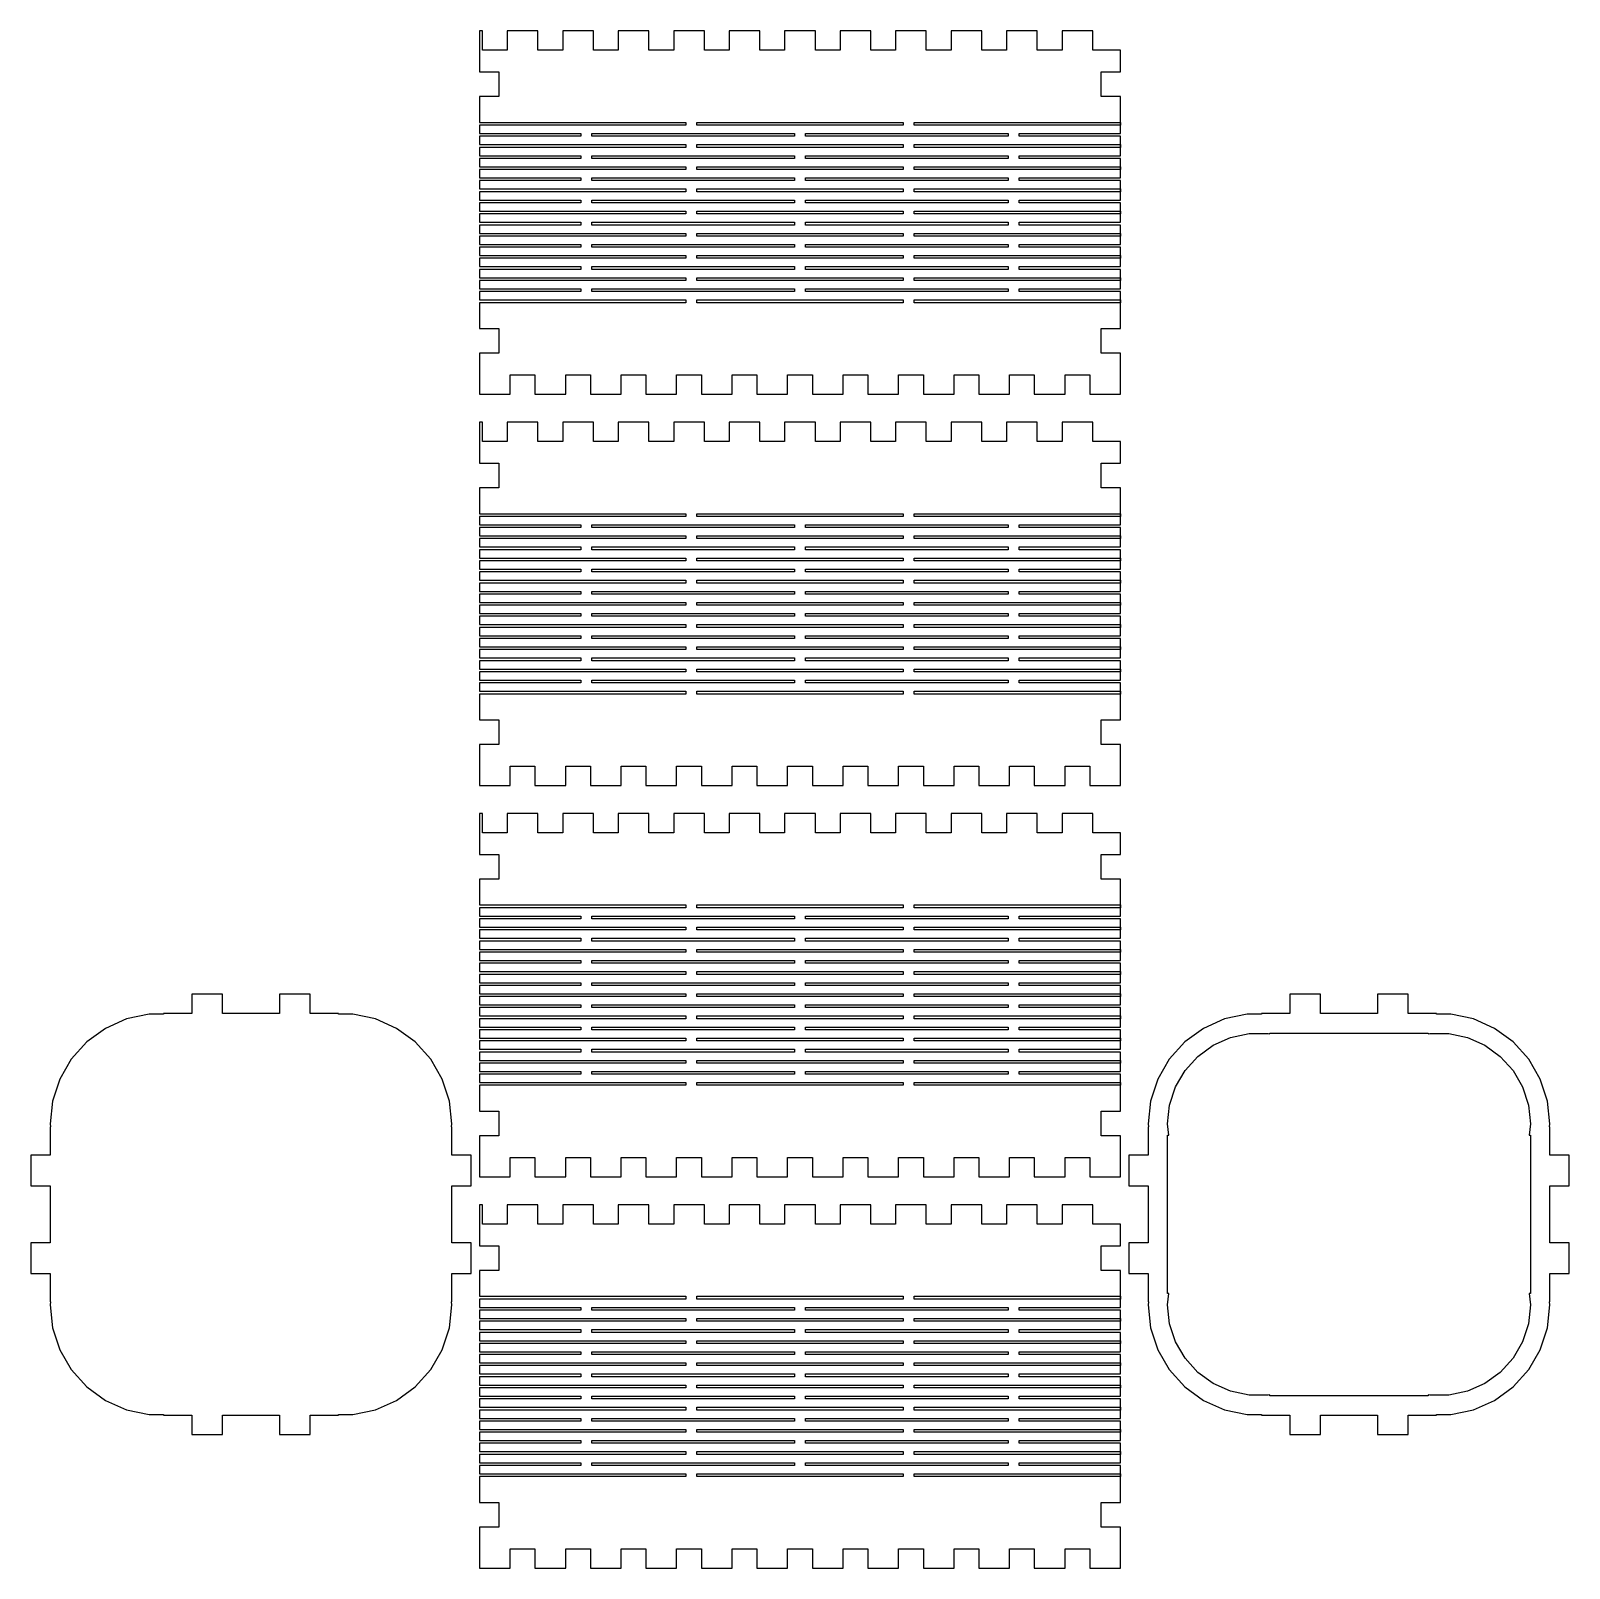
# Model space of a CAD drawing. Header units: metres. Extents: x -139 to 139, y -33 to 244.
import ezdxf

# ---------------------------------------------------------------- set-up
doc = ezdxf.new("R2010")
doc.units = ezdxf.units.M

msp = doc.modelspace()

# ---------------------------------------------------------------- linework, layer by layer
for p, q in [((-57.235, 244.355), (-57.765, 244.355)), ((-57.765, 244.355), (-57.765, 236.957)), ((-57.235, 240.855), (-57.235, 244.355)), ((-47.235, 244.355), (-52.765, 244.355)), ((-52.765, 244.355), (-52.765, 240.855)), ((-47.235, 240.855), (-47.235, 244.355)), ((-37.235, 244.355), (-42.765, 244.355)), ((-42.765, 244.355), (-42.765, 240.855)), ((-37.235, 240.855), (-37.235, 244.355)), ((-27.235, 244.355), (-32.765, 244.355)), ((-32.765, 244.355), (-32.765, 240.855)), ((-27.235, 240.855), (-27.235, 244.355)), ((-17.235, 244.355), (-22.765, 244.355)), ((-22.765, 244.355), (-22.765, 240.855)), ((-17.235, 240.855), (-17.235, 244.355)), ((-7.235, 244.355), (-12.765, 244.355)), ((-12.765, 244.355), (-12.765, 240.855)), ((-7.235, 240.855), (-7.235, 244.355)), ((2.76498, 244.355), (-2.76501, 244.355)), ((-2.76501, 244.355), (-2.76501, 240.855)), ((2.76498, 240.855), (2.76498, 244.355)), ((12.765, 244.355), (7.23497, 244.355)), ((7.23497, 244.355), (7.23497, 240.855)), ((12.765, 240.855), (12.765, 244.355)), ((22.765, 244.355), (17.235, 244.355)), ((17.235, 244.355), (17.235, 240.855)), ((22.765, 240.855), (22.765, 244.355)), ((32.765, 244.355), (27.235, 244.355)), ((27.235, 244.355), (27.235, 240.855)), ((32.765, 240.855), (32.765, 244.355)), ((42.765, 244.355), (37.235, 244.355)), ((37.235, 244.355), (37.235, 240.855)), ((42.765, 240.855), (42.765, 244.355)), ((52.765, 244.355), (47.235, 244.355)), ((47.235, 244.355), (47.235, 240.855)), ((52.765, 240.855), (52.765, 244.355)), ((-52.765, 240.855), (-57.235, 240.855)), ((-42.765, 240.855), (-47.235, 240.855)), ((-32.765, 240.855), (-37.235, 240.855)), ((-22.765, 240.855), (-27.235, 240.855)), ((-12.765, 240.855), (-17.235, 240.855)), ((-2.76501, 240.855), (-7.235, 240.855)), ((7.23497, 240.855), (2.76498, 240.855)), ((17.235, 240.855), (12.765, 240.855)), ((27.235, 240.855), (22.765, 240.855)), ((37.235, 240.855), (32.765, 240.855)), ((47.235, 240.855), (42.765, 240.855)), ((57.765, 240.855), (52.765, 240.855)), ((57.765, 236.957), (57.765, 240.855)), ((-57.765, 236.957), (-54.265, 236.957)), ((-54.265, 236.957), (-54.265, 232.487)), ((54.265, 232.488), (54.265, 236.957)), ((54.265, 236.957), (57.765, 236.957)), ((-54.265, 232.487), (-57.765, 232.487)), ((-57.765, 232.487), (-57.765, 227.84)), ((57.765, 232.488), (54.265, 232.488)), ((57.765, 225.84), (57.765, 232.488)), ((-57.765, 227.84), (-20.5883, 227.84)), ((-20.5883, 227.84), (-20.5883, 227.34)), ((-18.5883, 227.34), (-18.5883, 227.84)), ((-18.5883, 227.84), (18.5883, 227.84)), ((18.5883, 227.84), (18.5883, 227.34)), ((20.5883, 227.34), (20.5883, 227.84)), ((20.5883, 227.84), (57.765, 227.84)), ((57.765, 227.84), (57.765, 227.34)), ((-20.5883, 227.34), (-57.765, 227.34)), ((-57.765, 227.34), (-57.765, 225.84)), ((-57.765, 225.84), (-39.51, 225.84)), ((-39.51, 225.34), (-57.765, 225.34)), ((-57.765, 225.34), (-57.765, 223.84)), ((-39.51, 225.84), (-39.51, 225.34)), ((-37.51, 225.34), (-37.51, 225.84)), ((-37.51, 225.84), (-1.00002, 225.84)), ((-1.00002, 225.34), (-37.51, 225.34)), ((18.5883, 227.34), (-18.5883, 227.34)), ((-1.00002, 225.84), (-1.00002, 225.34)), ((0.999969, 225.34), (0.999969, 225.84)), ((0.999969, 225.84), (37.51, 225.84)), ((37.51, 225.34), (0.999969, 225.34)), ((57.765, 227.34), (20.5883, 227.34)), ((37.51, 225.84), (37.51, 225.34)), ((39.51, 225.34), (39.51, 225.84)), ((39.51, 225.84), (57.765, 225.84)), ((57.765, 225.34), (39.51, 225.34)), ((57.765, 221.84), (57.765, 225.34)), ((-57.765, 223.84), (-20.5883, 223.84)), ((-20.5883, 223.34), (-57.765, 223.34)), ((-57.765, 223.34), (-57.765, 221.84)), ((-57.765, 221.84), (-39.51, 221.84)), ((-39.51, 221.84), (-39.51, 221.34)), ((-37.51, 221.34), (-37.51, 221.84)), ((-37.51, 221.84), (-1.00002, 221.84)), ((-20.5883, 223.84), (-20.5883, 223.34)), ((-18.5883, 223.34), (-18.5883, 223.84)), ((-18.5883, 223.84), (18.5883, 223.84)), ((18.5883, 223.34), (-18.5883, 223.34)), ((-1.00002, 221.84), (-1.00002, 221.34)), ((0.999969, 221.34), (0.999969, 221.84)), ((0.999969, 221.84), (37.51, 221.84)), ((18.5883, 223.84), (18.5883, 223.34)), ((20.5883, 223.34), (20.5883, 223.84)), ((20.5883, 223.84), (57.765, 223.84)), ((57.765, 223.34), (20.5883, 223.34)), ((37.51, 221.84), (37.51, 221.34)), ((39.51, 221.34), (39.51, 221.84)), ((39.51, 221.84), (57.765, 221.84)), ((57.765, 223.84), (57.765, 223.34)), ((-39.51, 221.34), (-57.765, 221.34)), ((-57.765, 221.34), (-57.765, 219.84)), ((-57.765, 219.84), (-20.5883, 219.84)), ((-20.5883, 219.34), (-57.765, 219.34)), ((-57.765, 219.34), (-57.765, 217.84)), ((-1.00002, 221.34), (-37.51, 221.34)), ((-20.5883, 219.84), (-20.5883, 219.34)), ((-18.5883, 219.34), (-18.5883, 219.84)), ((-18.5883, 219.84), (18.5883, 219.84)), ((18.5883, 219.34), (-18.5883, 219.34)), ((37.51, 221.34), (0.999969, 221.34)), ((18.5883, 219.84), (18.5883, 219.34)), ((20.5883, 219.34), (20.5883, 219.84)), ((20.5883, 219.84), (57.765, 219.84)), ((57.765, 219.34), (20.5883, 219.34)), ((57.765, 221.34), (39.51, 221.34)), ((57.765, 217.84), (57.765, 221.34)), ((57.765, 219.84), (57.765, 219.34)), ((-57.765, 217.84), (-39.51, 217.84)), ((-39.51, 217.34), (-57.765, 217.34)), ((-57.765, 217.34), (-57.765, 215.84)), ((-39.51, 217.84), (-39.51, 217.34)), ((-37.51, 217.34), (-37.51, 217.84)), ((-37.51, 217.84), (-1.00002, 217.84)), ((-1.00002, 217.34), (-37.51, 217.34)), ((-1.00002, 217.84), (-1.00002, 217.34)), ((0.999969, 217.34), (0.999969, 217.84)), ((0.999969, 217.84), (37.51, 217.84)), ((37.51, 217.34), (0.999969, 217.34)), ((37.51, 217.84), (37.51, 217.34)), ((39.51, 217.34), (39.51, 217.84)), ((39.51, 217.84), (57.765, 217.84)), ((57.765, 217.34), (39.51, 217.34)), ((57.765, 213.84), (57.765, 217.34)), ((-57.765, 215.84), (-20.5883, 215.84)), ((-20.5883, 215.34), (-57.765, 215.34)), ((-57.765, 215.34), (-57.765, 213.84)), ((-57.765, 213.84), (-39.51, 213.84)), ((-39.51, 213.84), (-39.51, 213.34)), ((-37.51, 213.34), (-37.51, 213.84)), ((-37.51, 213.84), (-1.00002, 213.84)), ((-20.5883, 215.84), (-20.5883, 215.34)), ((-18.5883, 215.34), (-18.5883, 215.84)), ((-18.5883, 215.84), (18.5883, 215.84)), ((18.5883, 215.34), (-18.5883, 215.34)), ((-1.00002, 213.84), (-1.00002, 213.34)), ((0.999969, 213.34), (0.999969, 213.84)), ((0.999969, 213.84), (37.51, 213.84)), ((18.5883, 215.84), (18.5883, 215.34)), ((20.5883, 215.34), (20.5883, 215.84)), ((20.5883, 215.84), (57.765, 215.84)), ((57.765, 215.34), (20.5883, 215.34)), ((37.51, 213.84), (37.51, 213.34)), ((39.51, 213.34), (39.51, 213.84)), ((39.51, 213.84), (57.765, 213.84)), ((57.765, 215.84), (57.765, 215.34)), ((-39.51, 213.34), (-57.765, 213.34)), ((-57.765, 213.34), (-57.765, 211.84)), ((-57.765, 211.84), (-20.5883, 211.84)), ((-20.5883, 211.34), (-57.765, 211.34)), ((-57.765, 211.34), (-57.765, 209.84)), ((-1.00002, 213.34), (-37.51, 213.34)), ((-20.5883, 211.84), (-20.5883, 211.34)), ((-18.5883, 211.34), (-18.5883, 211.84)), ((-18.5883, 211.84), (18.5883, 211.84)), ((18.5883, 211.34), (-18.5883, 211.34)), ((37.51, 213.34), (0.999969, 213.34)), ((18.5883, 211.84), (18.5883, 211.34)), ((20.5883, 211.34), (20.5883, 211.84)), ((20.5883, 211.84), (57.765, 211.84)), ((57.765, 211.34), (20.5883, 211.34)), ((57.765, 213.34), (39.51, 213.34)), ((57.765, 209.84), (57.765, 213.34)), ((57.765, 211.84), (57.765, 211.34)), ((-57.765, 209.84), (-39.51, 209.84)), ((-39.51, 209.34), (-57.765, 209.34)), ((-57.765, 209.34), (-57.765, 207.84)), ((-39.51, 209.84), (-39.51, 209.34)), ((-37.51, 209.34), (-37.51, 209.84)), ((-37.51, 209.84), (-1.00002, 209.84)), ((-1.00002, 209.34), (-37.51, 209.34)), ((-1.00002, 209.84), (-1.00002, 209.34)), ((0.999969, 209.34), (0.999969, 209.84)), ((0.999969, 209.84), (37.51, 209.84)), ((37.51, 209.34), (0.999969, 209.34)), ((37.51, 209.84), (37.51, 209.34)), ((39.51, 209.34), (39.51, 209.84)), ((39.51, 209.84), (57.765, 209.84)), ((57.765, 209.34), (39.51, 209.34)), ((57.765, 205.84), (57.765, 209.34)), ((-57.765, 207.84), (-20.5883, 207.84)), ((-20.5883, 207.34), (-57.765, 207.34)), ((-57.765, 207.34), (-57.765, 205.84)), ((-57.765, 205.84), (-39.51, 205.84)), ((-39.51, 205.34), (-57.765, 205.34)), ((-57.765, 205.34), (-57.765, 203.84)), ((-39.51, 205.84), (-39.51, 205.34)), ((-37.51, 205.34), (-37.51, 205.84)), ((-37.51, 205.84), (-1.00002, 205.84)), ((-1.00002, 205.34), (-37.51, 205.34)), ((-20.5883, 207.84), (-20.5883, 207.34)), ((-18.5883, 207.34), (-18.5883, 207.84)), ((-18.5883, 207.84), (18.5883, 207.84)), ((18.5883, 207.34), (-18.5883, 207.34)), ((-1.00002, 205.84), (-1.00002, 205.34)), ((0.999969, 205.34), (0.999969, 205.84)), ((0.999969, 205.84), (37.51, 205.84)), ((37.51, 205.34), (0.999969, 205.34)), ((18.5883, 207.84), (18.5883, 207.34)), ((20.5883, 207.34), (20.5883, 207.84)), ((20.5883, 207.84), (57.765, 207.84)), ((57.765, 207.34), (20.5883, 207.34)), ((37.51, 205.84), (37.51, 205.34)), ((39.51, 205.34), (39.51, 205.84)), ((39.51, 205.84), (57.765, 205.84)), ((57.765, 205.34), (39.51, 205.34)), ((57.765, 207.84), (57.765, 207.34)), ((57.765, 201.84), (57.765, 205.34)), ((-57.765, 203.84), (-20.5883, 203.84)), ((-20.5883, 203.34), (-57.765, 203.34)), ((-57.765, 203.34), (-57.765, 201.84)), ((-20.5883, 203.84), (-20.5883, 203.34)), ((-18.5883, 203.34), (-18.5883, 203.84)), ((-18.5883, 203.84), (18.5883, 203.84)), ((18.5883, 203.34), (-18.5883, 203.34)), ((18.5883, 203.84), (18.5883, 203.34)), ((20.5883, 203.34), (20.5883, 203.84)), ((20.5883, 203.84), (57.765, 203.84)), ((57.765, 203.34), (20.5883, 203.34)), ((57.765, 203.84), (57.765, 203.34)), ((-57.765, 201.84), (-39.51, 201.84)), ((-39.51, 201.34), (-57.765, 201.34)), ((-57.765, 201.34), (-57.765, 199.84)), ((-57.765, 199.84), (-20.5883, 199.84)), ((-39.51, 201.84), (-39.51, 201.34)), ((-37.51, 201.34), (-37.51, 201.84)), ((-37.51, 201.84), (-1.00002, 201.84)), ((-1.00002, 201.34), (-37.51, 201.34)), ((-20.5883, 199.84), (-20.5883, 199.34)), ((-18.5883, 199.34), (-18.5883, 199.84)), ((-18.5883, 199.84), (18.5883, 199.84)), ((-1.00002, 201.84), (-1.00002, 201.34)), ((0.999969, 201.34), (0.999969, 201.84)), ((0.999969, 201.84), (37.51, 201.84)), ((37.51, 201.34), (0.999969, 201.34)), ((18.5883, 199.84), (18.5883, 199.34)), ((20.5883, 199.34), (20.5883, 199.84)), ((20.5883, 199.84), (57.765, 199.84)), ((37.51, 201.84), (37.51, 201.34)), ((39.51, 201.34), (39.51, 201.84)), ((39.51, 201.84), (57.765, 201.84)), ((57.765, 201.34), (39.51, 201.34)), ((57.765, 197.84), (57.765, 201.34)), ((57.765, 199.84), (57.765, 199.34)), ((-20.5883, 199.34), (-57.765, 199.34)), ((-57.765, 199.34), (-57.765, 197.84)), ((-57.765, 197.84), (-39.51, 197.84)), ((-39.51, 197.34), (-57.765, 197.34)), ((-57.765, 197.34), (-57.765, 195.84)), ((-39.51, 197.84), (-39.51, 197.34)), ((-37.51, 197.34), (-37.51, 197.84)), ((-37.51, 197.84), (-1.00002, 197.84)), ((-1.00002, 197.34), (-37.51, 197.34)), ((18.5883, 199.34), (-18.5883, 199.34)), ((-1.00002, 197.84), (-1.00002, 197.34)), ((0.999969, 197.34), (0.999969, 197.84)), ((0.999969, 197.84), (37.51, 197.84)), ((37.51, 197.34), (0.999969, 197.34)), ((57.765, 199.34), (20.5883, 199.34)), ((37.51, 197.84), (37.51, 197.34)), ((39.51, 197.34), (39.51, 197.84)), ((39.51, 197.84), (57.765, 197.84)), ((57.765, 197.34), (39.51, 197.34)), ((57.765, 190.692), (57.765, 197.34)), ((-57.765, 195.84), (-20.5883, 195.84)), ((-20.5883, 195.34), (-57.765, 195.34)), ((-57.765, 195.34), (-57.765, 190.693)), ((-20.5883, 195.84), (-20.5883, 195.34)), ((-18.5883, 195.34), (-18.5883, 195.84)), ((-18.5883, 195.84), (18.5883, 195.84)), ((18.5883, 195.34), (-18.5883, 195.34)), ((18.5883, 195.84), (18.5883, 195.34)), ((20.5883, 195.34), (20.5883, 195.84)), ((20.5883, 195.84), (57.765, 195.84)), ((57.765, 195.34), (20.5883, 195.34)), ((57.765, 195.84), (57.765, 195.34)), ((-57.765, 190.693), (-54.265, 190.693)), ((-54.265, 190.693), (-54.265, 186.223)), ((54.265, 186.223), (54.265, 190.692)), ((54.265, 190.692), (57.765, 190.692)), ((-54.265, 186.223), (-57.765, 186.223)), ((-57.765, 186.223), (-57.765, 178.825)), ((57.765, 186.223), (54.265, 186.223)), ((57.765, 178.825), (57.765, 186.223)), ((-52.235, 182.325), (-47.765, 182.325)), ((-52.235, 178.825), (-52.235, 182.325)), ((-47.765, 182.325), (-47.765, 178.825)), ((-42.235, 178.825), (-42.235, 182.325)), ((-42.235, 182.325), (-37.765, 182.325)), ((-37.765, 182.325), (-37.765, 178.825)), ((-32.235, 178.825), (-32.235, 182.325)), ((-32.235, 182.325), (-27.765, 182.325)), ((-27.765, 182.325), (-27.765, 178.825)), ((-22.235, 178.825), (-22.235, 182.325)), ((-22.235, 182.325), (-17.765, 182.325)), ((-17.765, 182.325), (-17.765, 178.825)), ((-12.235, 178.825), (-12.235, 182.325)), ((-12.235, 182.325), (-7.765, 182.325)), ((-7.765, 182.325), (-7.765, 178.825)), ((-2.235, 178.825), (-2.235, 182.325)), ((-2.235, 182.325), (2.23499, 182.325)), ((2.23499, 182.325), (2.23499, 178.825)), ((7.76498, 178.825), (7.76498, 182.325)), ((7.76498, 182.325), (12.235, 182.325)), ((12.235, 182.325), (12.235, 178.825)), ((17.765, 178.825), (17.765, 182.325)), ((17.765, 182.325), (22.235, 182.325)), ((22.235, 182.325), (22.235, 178.825)), ((27.765, 178.825), (27.765, 182.325)), ((27.765, 182.325), (32.235, 182.325)), ((32.235, 182.325), (32.235, 178.825)), ((37.765, 178.825), (37.765, 182.325)), ((37.765, 182.325), (42.235, 182.325)), ((42.235, 182.325), (42.235, 178.825)), ((47.765, 178.825), (47.765, 182.325)), ((47.765, 182.325), (52.235, 182.325)), ((52.235, 182.325), (52.235, 178.825)), ((-57.765, 178.825), (-52.235, 178.825)), ((-47.765, 178.825), (-42.235, 178.825)), ((-37.765, 178.825), (-32.235, 178.825)), ((-27.765, 178.825), (-22.235, 178.825)), ((-17.765, 178.825), (-12.235, 178.825)), ((-7.765, 178.825), (-2.235, 178.825)), ((2.23499, 178.825), (7.76498, 178.825)), ((12.235, 178.825), (17.765, 178.825)), ((22.235, 178.825), (27.765, 178.825)), ((32.235, 178.825), (37.765, 178.825)), ((42.235, 178.825), (47.765, 178.825)), ((52.235, 178.825), (57.765, 178.825)), ((-57.235, 173.825), (-57.765, 173.825)), ((-57.765, 173.825), (-57.765, 166.427)), ((-57.235, 170.325), (-57.235, 173.825)), ((-47.235, 173.825), (-52.765, 173.825)), ((-52.765, 173.825), (-52.765, 170.325)), ((-47.235, 170.325), (-47.235, 173.825)), ((-37.235, 173.825), (-42.765, 173.825)), ((-42.765, 173.825), (-42.765, 170.325)), ((-37.235, 170.325), (-37.235, 173.825)), ((-27.235, 173.825), (-32.765, 173.825)), ((-32.765, 173.825), (-32.765, 170.325)), ((-27.235, 170.325), (-27.235, 173.825)), ((-17.235, 173.825), (-22.765, 173.825)), ((-22.765, 173.825), (-22.765, 170.325)), ((-17.235, 170.325), (-17.235, 173.825)), ((-7.235, 173.825), (-12.765, 173.825)), ((-12.765, 173.825), (-12.765, 170.325)), ((-7.235, 170.325), (-7.235, 173.825)), ((2.76498, 173.825), (-2.76501, 173.825)), ((-2.76501, 173.825), (-2.76501, 170.325)), ((2.76498, 170.325), (2.76498, 173.825)), ((12.765, 173.825), (7.23497, 173.825)), ((7.23497, 173.825), (7.23497, 170.325)), ((12.765, 170.325), (12.765, 173.825)), ((22.765, 173.825), (17.235, 173.825)), ((17.235, 173.825), (17.235, 170.325)), ((22.765, 170.325), (22.765, 173.825)), ((32.765, 173.825), (27.235, 173.825)), ((27.235, 173.825), (27.235, 170.325)), ((32.765, 170.325), (32.765, 173.825)), ((42.765, 173.825), (37.235, 173.825)), ((37.235, 173.825), (37.235, 170.325)), ((42.765, 170.325), (42.765, 173.825)), ((52.765, 173.825), (47.235, 173.825)), ((47.235, 173.825), (47.235, 170.325)), ((52.765, 170.325), (52.765, 173.825)), ((-52.765, 170.325), (-57.235, 170.325)), ((-42.765, 170.325), (-47.235, 170.325)), ((-32.765, 170.325), (-37.235, 170.325)), ((-22.765, 170.325), (-27.235, 170.325)), ((-12.765, 170.325), (-17.235, 170.325)), ((-2.76501, 170.325), (-7.235, 170.325)), ((7.23497, 170.325), (2.76498, 170.325)), ((17.235, 170.325), (12.765, 170.325)), ((27.235, 170.325), (22.765, 170.325)), ((37.235, 170.325), (32.765, 170.325)), ((47.235, 170.325), (42.765, 170.325)), ((57.765, 170.325), (52.765, 170.325)), ((57.765, 166.427), (57.765, 170.325)), ((-57.765, 166.427), (-54.265, 166.427)), ((-54.265, 166.427), (-54.265, 161.957)), ((54.265, 161.958), (54.265, 166.427)), ((54.265, 166.427), (57.765, 166.427)), ((-54.265, 161.957), (-57.765, 161.957)), ((-57.765, 161.957), (-57.765, 157.31)), ((57.765, 161.958), (54.265, 161.958)), ((57.765, 155.31), (57.765, 161.958)), ((-57.765, 157.31), (-20.5883, 157.31)), ((-20.5883, 156.81), (-57.765, 156.81)), ((-57.765, 156.81), (-57.765, 155.31)), ((-57.765, 155.31), (-39.51, 155.31)), ((-39.51, 155.31), (-39.51, 154.81)), ((-37.51, 154.81), (-37.51, 155.31)), ((-37.51, 155.31), (-1.00002, 155.31)), ((-20.5883, 157.31), (-20.5883, 156.81)), ((-18.5883, 156.81), (-18.5883, 157.31)), ((-18.5883, 157.31), (18.5883, 157.31)), ((18.5883, 156.81), (-18.5883, 156.81)), ((-1.00002, 155.31), (-1.00002, 154.81)), ((0.999969, 154.81), (0.999969, 155.31)), ((0.999969, 155.31), (37.51, 155.31)), ((18.5883, 157.31), (18.5883, 156.81)), ((20.5883, 156.81), (20.5883, 157.31)), ((20.5883, 157.31), (57.765, 157.31)), ((57.765, 156.81), (20.5883, 156.81)), ((37.51, 155.31), (37.51, 154.81)), ((39.51, 154.81), (39.51, 155.31)), ((39.51, 155.31), (57.765, 155.31)), ((57.765, 157.31), (57.765, 156.81)), ((-39.51, 154.81), (-57.765, 154.81)), ((-57.765, 154.81), (-57.765, 153.31)), ((-57.765, 153.31), (-20.5883, 153.31)), ((-20.5883, 152.81), (-57.765, 152.81)), ((-57.765, 152.81), (-57.765, 151.31)), ((-1.00002, 154.81), (-37.51, 154.81)), ((-20.5883, 153.31), (-20.5883, 152.81)), ((-18.5883, 152.81), (-18.5883, 153.31)), ((-18.5883, 153.31), (18.5883, 153.31)), ((18.5883, 152.81), (-18.5883, 152.81)), ((37.51, 154.81), (0.999969, 154.81)), ((18.5883, 153.31), (18.5883, 152.81)), ((20.5883, 152.81), (20.5883, 153.31)), ((20.5883, 153.31), (57.765, 153.31)), ((57.765, 152.81), (20.5883, 152.81)), ((57.765, 154.81), (39.51, 154.81)), ((57.765, 151.31), (57.765, 154.81)), ((57.765, 153.31), (57.765, 152.81)), ((-57.765, 151.31), (-39.51, 151.31)), ((-39.51, 150.81), (-57.765, 150.81)), ((-57.765, 150.81), (-57.765, 149.31)), ((-39.51, 151.31), (-39.51, 150.81)), ((-37.51, 150.81), (-37.51, 151.31)), ((-37.51, 151.31), (-1.00002, 151.31)), ((-1.00002, 150.81), (-37.51, 150.81)), ((-1.00002, 151.31), (-1.00002, 150.81)), ((0.999969, 150.81), (0.999969, 151.31)), ((0.999969, 151.31), (37.51, 151.31)), ((37.51, 150.81), (0.999969, 150.81)), ((37.51, 151.31), (37.51, 150.81)), ((39.51, 150.81), (39.51, 151.31)), ((39.51, 151.31), (57.765, 151.31)), ((57.765, 150.81), (39.51, 150.81)), ((57.765, 147.31), (57.765, 150.81)), ((-57.765, 149.31), (-20.5883, 149.31)), ((-20.5883, 148.81), (-57.765, 148.81)), ((-57.765, 148.81), (-57.765, 147.31)), ((-57.765, 147.31), (-39.51, 147.31)), ((-39.51, 147.31), (-39.51, 146.81)), ((-37.51, 146.81), (-37.51, 147.31)), ((-37.51, 147.31), (-1.00002, 147.31)), ((-20.5883, 149.31), (-20.5883, 148.81)), ((-18.5883, 148.81), (-18.5883, 149.31)), ((-18.5883, 149.31), (18.5883, 149.31)), ((18.5883, 148.81), (-18.5883, 148.81)), ((-1.00002, 147.31), (-1.00002, 146.81)), ((0.999969, 146.81), (0.999969, 147.31)), ((0.999969, 147.31), (37.51, 147.31)), ((18.5883, 149.31), (18.5883, 148.81)), ((20.5883, 148.81), (20.5883, 149.31)), ((20.5883, 149.31), (57.765, 149.31)), ((57.765, 148.81), (20.5883, 148.81)), ((37.51, 147.31), (37.51, 146.81)), ((39.51, 146.81), (39.51, 147.31)), ((39.51, 147.31), (57.765, 147.31)), ((57.765, 149.31), (57.765, 148.81)), ((-39.51, 146.81), (-57.765, 146.81)), ((-57.765, 146.81), (-57.765, 145.31)), ((-57.765, 145.31), (-20.5883, 145.31)), ((-20.5883, 144.81), (-57.765, 144.81)), ((-57.765, 144.81), (-57.765, 143.31)), ((-1.00002, 146.81), (-37.51, 146.81)), ((-20.5883, 145.31), (-20.5883, 144.81)), ((-18.5883, 144.81), (-18.5883, 145.31)), ((-18.5883, 145.31), (18.5883, 145.31)), ((18.5883, 144.81), (-18.5883, 144.81)), ((37.51, 146.81), (0.999969, 146.81)), ((18.5883, 145.31), (18.5883, 144.81)), ((20.5883, 144.81), (20.5883, 145.31)), ((20.5883, 145.31), (57.765, 145.31)), ((57.765, 144.81), (20.5883, 144.81)), ((57.765, 146.81), (39.51, 146.81)), ((57.765, 143.31), (57.765, 146.81)), ((57.765, 145.31), (57.765, 144.81)), ((-57.765, 143.31), (-39.51, 143.31)), ((-39.51, 142.81), (-57.765, 142.81)), ((-57.765, 142.81), (-57.765, 141.31)), ((-39.51, 143.31), (-39.51, 142.81)), ((-37.51, 142.81), (-37.51, 143.31)), ((-37.51, 143.31), (-1.00002, 143.31)), ((-1.00002, 142.81), (-37.51, 142.81)), ((-1.00002, 143.31), (-1.00002, 142.81)), ((0.999969, 142.81), (0.999969, 143.31)), ((0.999969, 143.31), (37.51, 143.31)), ((37.51, 142.81), (0.999969, 142.81)), ((37.51, 143.31), (37.51, 142.81)), ((39.51, 142.81), (39.51, 143.31)), ((39.51, 143.31), (57.765, 143.31)), ((57.765, 142.81), (39.51, 142.81)), ((57.765, 139.31), (57.765, 142.81)), ((-57.765, 141.31), (-20.5883, 141.31)), ((-20.5883, 140.81), (-57.765, 140.81)), ((-57.765, 140.81), (-57.765, 139.31)), ((-57.765, 139.31), (-39.51, 139.31)), ((-39.51, 138.81), (-57.765, 138.81)), ((-57.765, 138.81), (-57.765, 137.31)), ((-39.51, 139.31), (-39.51, 138.81)), ((-37.51, 138.81), (-37.51, 139.31)), ((-37.51, 139.31), (-1.00002, 139.31)), ((-1.00002, 138.81), (-37.51, 138.81)), ((-20.5883, 141.31), (-20.5883, 140.81)), ((-18.5883, 140.81), (-18.5883, 141.31)), ((-18.5883, 141.31), (18.5883, 141.31)), ((18.5883, 140.81), (-18.5883, 140.81)), ((-1.00002, 139.31), (-1.00002, 138.81)), ((0.999969, 138.81), (0.999969, 139.31)), ((0.999969, 139.31), (37.51, 139.31)), ((37.51, 138.81), (0.999969, 138.81)), ((18.5883, 141.31), (18.5883, 140.81)), ((20.5883, 140.81), (20.5883, 141.31)), ((20.5883, 141.31), (57.765, 141.31)), ((57.765, 140.81), (20.5883, 140.81)), ((37.51, 139.31), (37.51, 138.81)), ((39.51, 138.81), (39.51, 139.31)), ((39.51, 139.31), (57.765, 139.31)), ((57.765, 138.81), (39.51, 138.81)), ((57.765, 141.31), (57.765, 140.81)), ((57.765, 135.31), (57.765, 138.81)), ((-57.765, 137.31), (-20.5883, 137.31)), ((-20.5883, 136.81), (-57.765, 136.81)), ((-57.765, 136.81), (-57.765, 135.31)), ((-20.5883, 137.31), (-20.5883, 136.81)), ((-18.5883, 136.81), (-18.5883, 137.31)), ((-18.5883, 137.31), (18.5883, 137.31)), ((18.5883, 136.81), (-18.5883, 136.81)), ((18.5883, 137.31), (18.5883, 136.81)), ((20.5883, 136.81), (20.5883, 137.31)), ((20.5883, 137.31), (57.765, 137.31)), ((57.765, 136.81), (20.5883, 136.81)), ((57.765, 137.31), (57.765, 136.81)), ((-57.765, 135.31), (-39.51, 135.31)), ((-39.51, 134.81), (-57.765, 134.81)), ((-57.765, 134.81), (-57.765, 133.31)), ((-57.765, 133.31), (-20.5883, 133.31)), ((-39.51, 135.31), (-39.51, 134.81)), ((-37.51, 134.81), (-37.51, 135.31)), ((-37.51, 135.31), (-1.00002, 135.31)), ((-1.00002, 134.81), (-37.51, 134.81)), ((-20.5883, 133.31), (-20.5883, 132.81)), ((-18.5883, 132.81), (-18.5883, 133.31)), ((-18.5883, 133.31), (18.5883, 133.31)), ((-1.00002, 135.31), (-1.00002, 134.81)), ((0.999969, 134.81), (0.999969, 135.31)), ((0.999969, 135.31), (37.51, 135.31)), ((37.51, 134.81), (0.999969, 134.81)), ((18.5883, 133.31), (18.5883, 132.81)), ((20.5883, 132.81), (20.5883, 133.31)), ((20.5883, 133.31), (57.765, 133.31)), ((37.51, 135.31), (37.51, 134.81)), ((39.51, 134.81), (39.51, 135.31)), ((39.51, 135.31), (57.765, 135.31)), ((57.765, 134.81), (39.51, 134.81)), ((57.765, 131.31), (57.765, 134.81)), ((57.765, 133.31), (57.765, 132.81)), ((-20.5883, 132.81), (-57.765, 132.81)), ((-57.765, 132.81), (-57.765, 131.31)), ((-57.765, 131.31), (-39.51, 131.31)), ((-39.51, 130.81), (-57.765, 130.81)), ((-57.765, 130.81), (-57.765, 129.31)), ((-39.51, 131.31), (-39.51, 130.81)), ((-37.51, 130.81), (-37.51, 131.31)), ((-37.51, 131.31), (-1.00002, 131.31)), ((-1.00002, 130.81), (-37.51, 130.81)), ((18.5883, 132.81), (-18.5883, 132.81)), ((-1.00002, 131.31), (-1.00002, 130.81)), ((0.999969, 130.81), (0.999969, 131.31)), ((0.999969, 131.31), (37.51, 131.31)), ((37.51, 130.81), (0.999969, 130.81)), ((57.765, 132.81), (20.5883, 132.81)), ((37.51, 131.31), (37.51, 130.81)), ((39.51, 130.81), (39.51, 131.31)), ((39.51, 131.31), (57.765, 131.31)), ((57.765, 130.81), (39.51, 130.81)), ((57.765, 127.31), (57.765, 130.81)), ((-57.765, 129.31), (-20.5883, 129.31)), ((-20.5883, 128.81), (-57.765, 128.81)), ((-57.765, 128.81), (-57.765, 127.31)), ((-20.5883, 129.31), (-20.5883, 128.81)), ((-18.5883, 128.81), (-18.5883, 129.31)), ((-18.5883, 129.31), (18.5883, 129.31)), ((18.5883, 128.81), (-18.5883, 128.81)), ((18.5883, 129.31), (18.5883, 128.81)), ((20.5883, 128.81), (20.5883, 129.31)), ((20.5883, 129.31), (57.765, 129.31)), ((57.765, 128.81), (20.5883, 128.81)), ((57.765, 129.31), (57.765, 128.81)), ((-57.765, 127.31), (-39.51, 127.31)), ((-39.51, 126.81), (-57.765, 126.81)), ((-57.765, 126.81), (-57.765, 125.31)), ((-57.765, 125.31), (-20.5883, 125.31)), ((-20.5883, 124.81), (-57.765, 124.81)), ((-57.765, 124.81), (-57.765, 120.163)), ((-39.51, 127.31), (-39.51, 126.81)), ((-37.51, 126.81), (-37.51, 127.31)), ((-37.51, 127.31), (-1.00002, 127.31)), ((-1.00002, 126.81), (-37.51, 126.81)), ((-20.5883, 125.31), (-20.5883, 124.81)), ((-18.5883, 124.81), (-18.5883, 125.31)), ((-18.5883, 125.31), (18.5883, 125.31)), ((18.5883, 124.81), (-18.5883, 124.81)), ((-1.00002, 127.31), (-1.00002, 126.81)), ((0.999969, 126.81), (0.999969, 127.31)), ((0.999969, 127.31), (37.51, 127.31)), ((37.51, 126.81), (0.999969, 126.81)), ((18.5883, 125.31), (18.5883, 124.81)), ((20.5883, 124.81), (20.5883, 125.31)), ((20.5883, 125.31), (57.765, 125.31)), ((57.765, 124.81), (20.5883, 124.81)), ((37.51, 127.31), (37.51, 126.81)), ((39.51, 126.81), (39.51, 127.31)), ((39.51, 127.31), (57.765, 127.31)), ((57.765, 126.81), (39.51, 126.81)), ((57.765, 120.162), (57.765, 126.81)), ((57.765, 125.31), (57.765, 124.81)), ((-57.765, 120.163), (-54.265, 120.163)), ((-54.265, 120.163), (-54.265, 115.693)), ((54.265, 115.693), (54.265, 120.162)), ((54.265, 120.162), (57.765, 120.162)), ((-54.265, 115.693), (-57.765, 115.693)), ((-57.765, 115.693), (-57.765, 108.295)), ((57.765, 115.693), (54.265, 115.693)), ((57.765, 108.295), (57.765, 115.693)), ((-52.235, 111.795), (-47.765, 111.795)), ((-52.235, 108.295), (-52.235, 111.795)), ((-47.765, 111.795), (-47.765, 108.295)), ((-42.235, 108.295), (-42.235, 111.795)), ((-42.235, 111.795), (-37.765, 111.795)), ((-37.765, 111.795), (-37.765, 108.295)), ((-32.235, 108.295), (-32.235, 111.795)), ((-32.235, 111.795), (-27.765, 111.795)), ((-27.765, 111.795), (-27.765, 108.295)), ((-22.235, 108.295), (-22.235, 111.795)), ((-22.235, 111.795), (-17.765, 111.795)), ((-17.765, 111.795), (-17.765, 108.295)), ((-12.235, 108.295), (-12.235, 111.795)), ((-12.235, 111.795), (-7.765, 111.795)), ((-7.765, 111.795), (-7.765, 108.295)), ((-2.235, 108.295), (-2.235, 111.795)), ((-2.235, 111.795), (2.23499, 111.795)), ((2.23499, 111.795), (2.23499, 108.295)), ((7.76498, 108.295), (7.76498, 111.795)), ((7.76498, 111.795), (12.235, 111.795)), ((12.235, 111.795), (12.235, 108.295)), ((17.765, 108.295), (17.765, 111.795)), ((17.765, 111.795), (22.235, 111.795)), ((22.235, 111.795), (22.235, 108.295)), ((27.765, 108.295), (27.765, 111.795)), ((27.765, 111.795), (32.235, 111.795)), ((32.235, 111.795), (32.235, 108.295)), ((37.765, 108.295), (37.765, 111.795)), ((37.765, 111.795), (42.235, 111.795)), ((42.235, 111.795), (42.235, 108.295)), ((47.765, 108.295), (47.765, 111.795)), ((47.765, 111.795), (52.235, 111.795)), ((52.235, 111.795), (52.235, 108.295)), ((-57.765, 108.295), (-52.235, 108.295)), ((-47.765, 108.295), (-42.235, 108.295)), ((-37.765, 108.295), (-32.235, 108.295)), ((-27.765, 108.295), (-22.235, 108.295)), ((-17.765, 108.295), (-12.235, 108.295)), ((-7.765, 108.295), (-2.235, 108.295)), ((2.23499, 108.295), (7.76498, 108.295)), ((12.235, 108.295), (17.765, 108.295)), ((22.235, 108.295), (27.765, 108.295)), ((32.235, 108.295), (37.765, 108.295)), ((42.235, 108.295), (47.765, 108.295)), ((52.235, 108.295), (57.765, 108.295)), ((-57.235, 103.295), (-57.765, 103.295)), ((-57.765, 103.295), (-57.765, 95.8975)), ((-57.235, 99.795), (-57.235, 103.295)), ((-47.235, 103.295), (-52.765, 103.295)), ((-52.765, 103.295), (-52.765, 99.795)), ((-47.235, 99.795), (-47.235, 103.295)), ((-37.235, 103.295), (-42.765, 103.295)), ((-42.765, 103.295), (-42.765, 99.795)), ((-37.235, 99.795), (-37.235, 103.295)), ((-27.235, 103.295), (-32.765, 103.295)), ((-32.765, 103.295), (-32.765, 99.795)), ((-27.235, 99.795), (-27.235, 103.295)), ((-17.235, 103.295), (-22.765, 103.295)), ((-22.765, 103.295), (-22.765, 99.795)), ((-17.235, 99.795), (-17.235, 103.295)), ((-7.235, 103.295), (-12.765, 103.295)), ((-12.765, 103.295), (-12.765, 99.795)), ((-7.235, 99.795), (-7.235, 103.295)), ((2.76498, 103.295), (-2.76501, 103.295)), ((-2.76501, 103.295), (-2.76501, 99.795)), ((2.76498, 99.795), (2.76498, 103.295)), ((12.765, 103.295), (7.23497, 103.295)), ((7.23497, 103.295), (7.23497, 99.795)), ((12.765, 99.795), (12.765, 103.295)), ((22.765, 103.295), (17.235, 103.295)), ((17.235, 103.295), (17.235, 99.795)), ((22.765, 99.795), (22.765, 103.295)), ((32.765, 103.295), (27.235, 103.295)), ((27.235, 103.295), (27.235, 99.795)), ((32.765, 99.795), (32.765, 103.295)), ((42.765, 103.295), (37.235, 103.295)), ((37.235, 103.295), (37.235, 99.795)), ((42.765, 99.795), (42.765, 103.295)), ((52.765, 103.295), (47.235, 103.295)), ((47.235, 103.295), (47.235, 99.795)), ((52.765, 99.795), (52.765, 103.295)), ((-52.765, 99.795), (-57.235, 99.795)), ((-42.765, 99.795), (-47.235, 99.795)), ((-32.765, 99.795), (-37.235, 99.795)), ((-22.765, 99.795), (-27.235, 99.795)), ((-12.765, 99.795), (-17.235, 99.795)), ((-2.76501, 99.795), (-7.235, 99.795)), ((7.23497, 99.795), (2.76498, 99.795)), ((17.235, 99.795), (12.765, 99.795)), ((27.235, 99.795), (22.765, 99.795)), ((37.235, 99.795), (32.765, 99.795)), ((47.235, 99.795), (42.765, 99.795)), ((57.765, 99.795), (52.765, 99.795)), ((57.765, 95.8975), (57.765, 99.795)), ((-57.765, 95.8975), (-54.265, 95.8975)), ((-54.265, 95.8975), (-54.265, 91.4275)), ((54.265, 91.4275), (54.265, 95.8975)), ((54.265, 95.8975), (57.765, 95.8975)), ((-54.265, 91.4275), (-57.765, 91.4275)), ((-57.765, 91.4275), (-57.765, 86.78)), ((57.765, 91.4275), (54.265, 91.4275)), ((57.765, 84.78), (57.765, 91.4275)), ((-57.765, 86.78), (-20.5883, 86.78)), ((-20.5883, 86.28), (-57.765, 86.28)), ((-57.765, 86.28), (-57.765, 84.78)), ((-20.5883, 86.78), (-20.5883, 86.28)), ((-18.5883, 86.28), (-18.5883, 86.78)), ((-18.5883, 86.78), (18.5883, 86.78)), ((18.5883, 86.28), (-18.5883, 86.28)), ((18.5883, 86.78), (18.5883, 86.28)), ((20.5883, 86.28), (20.5883, 86.78)), ((20.5883, 86.78), (57.765, 86.78)), ((57.765, 86.28), (20.5883, 86.28)), ((57.765, 86.78), (57.765, 86.28)), ((-57.765, 84.78), (-39.51, 84.78)), ((-39.51, 84.28), (-57.765, 84.28)), ((-57.765, 84.28), (-57.765, 82.78)), ((-39.51, 84.78), (-39.51, 84.28)), ((-37.51, 84.28), (-37.51, 84.78)), ((-37.51, 84.78), (-1.00002, 84.78)), ((-1.00002, 84.28), (-37.51, 84.28)), ((-1.00002, 84.78), (-1.00002, 84.28)), ((0.999969, 84.28), (0.999969, 84.78)), ((0.999969, 84.78), (37.51, 84.78)), ((37.51, 84.28), (0.999969, 84.28)), ((37.51, 84.78), (37.51, 84.28)), ((39.51, 84.28), (39.51, 84.78)), ((39.51, 84.78), (57.765, 84.78)), ((57.765, 84.28), (39.51, 84.28)), ((57.765, 80.78), (57.765, 84.28)), ((-57.765, 82.78), (-20.5883, 82.78)), ((-20.5883, 82.28), (-57.765, 82.28)), ((-57.765, 82.28), (-57.765, 80.78)), ((-57.765, 80.78), (-39.51, 80.78)), ((-39.51, 80.78), (-39.51, 80.28)), ((-37.51, 80.28), (-37.51, 80.78)), ((-37.51, 80.78), (-1.00002, 80.78)), ((-20.5883, 82.78), (-20.5883, 82.28)), ((-18.5883, 82.28), (-18.5883, 82.78)), ((-18.5883, 82.78), (18.5883, 82.78)), ((18.5883, 82.28), (-18.5883, 82.28)), ((-1.00002, 80.78), (-1.00002, 80.28)), ((0.999969, 80.28), (0.999969, 80.78)), ((0.999969, 80.78), (37.51, 80.78)), ((18.5883, 82.78), (18.5883, 82.28)), ((20.5883, 82.28), (20.5883, 82.78)), ((20.5883, 82.78), (57.765, 82.78)), ((57.765, 82.28), (20.5883, 82.28)), ((37.51, 80.78), (37.51, 80.28)), ((39.51, 80.28), (39.51, 80.78)), ((39.51, 80.78), (57.765, 80.78)), ((57.765, 82.78), (57.765, 82.28)), ((-39.51, 80.28), (-57.765, 80.28)), ((-57.765, 80.28), (-57.765, 78.78)), ((-57.765, 78.78), (-20.5883, 78.78)), ((-20.5883, 78.28), (-57.765, 78.28)), ((-57.765, 78.28), (-57.765, 76.78)), ((-1.00002, 80.28), (-37.51, 80.28)), ((-20.5883, 78.78), (-20.5883, 78.28)), ((-18.5883, 78.28), (-18.5883, 78.78)), ((-18.5883, 78.78), (18.5883, 78.78)), ((18.5883, 78.28), (-18.5883, 78.28)), ((37.51, 80.28), (0.999969, 80.28)), ((18.5883, 78.78), (18.5883, 78.28)), ((20.5883, 78.28), (20.5883, 78.78)), ((20.5883, 78.78), (57.765, 78.78)), ((57.765, 78.28), (20.5883, 78.28)), ((57.765, 80.28), (39.51, 80.28)), ((57.765, 76.78), (57.765, 80.28)), ((57.765, 78.78), (57.765, 78.28)), ((-57.765, 76.78), (-39.51, 76.78)), ((-39.51, 76.28), (-57.765, 76.28)), ((-57.765, 76.28), (-57.765, 74.78)), ((-39.51, 76.78), (-39.51, 76.28)), ((-37.51, 76.28), (-37.51, 76.78)), ((-37.51, 76.78), (-1.00002, 76.78)), ((-1.00002, 76.28), (-37.51, 76.28)), ((-1.00002, 76.78), (-1.00002, 76.28)), ((0.999969, 76.28), (0.999969, 76.78)), ((0.999969, 76.78), (37.51, 76.78)), ((37.51, 76.28), (0.999969, 76.28)), ((37.51, 76.78), (37.51, 76.28)), ((39.51, 76.28), (39.51, 76.78)), ((39.51, 76.78), (57.765, 76.78)), ((57.765, 76.28), (39.51, 76.28)), ((57.765, 72.78), (57.765, 76.28)), ((-57.765, 74.78), (-20.5883, 74.78)), ((-20.5883, 74.28), (-57.765, 74.28)), ((-57.765, 74.28), (-57.765, 72.78)), ((-57.765, 72.78), (-39.51, 72.78)), ((-39.51, 72.28), (-57.765, 72.28)), ((-57.765, 72.28), (-57.765, 70.78)), ((-39.51, 72.78), (-39.51, 72.28)), ((-37.51, 72.28), (-37.51, 72.78)), ((-37.51, 72.78), (-1.00002, 72.78)), ((-1.00002, 72.28), (-37.51, 72.28)), ((-20.5883, 74.78), (-20.5883, 74.28)), ((-18.5883, 74.28), (-18.5883, 74.78)), ((-18.5883, 74.78), (18.5883, 74.78)), ((18.5883, 74.28), (-18.5883, 74.28)), ((-1.00002, 72.78), (-1.00002, 72.28)), ((0.999969, 72.28), (0.999969, 72.78)), ((0.999969, 72.78), (37.51, 72.78)), ((37.51, 72.28), (0.999969, 72.28)), ((18.5883, 74.78), (18.5883, 74.28)), ((20.5883, 74.28), (20.5883, 74.78)), ((20.5883, 74.78), (57.765, 74.78)), ((57.765, 74.28), (20.5883, 74.28)), ((37.51, 72.78), (37.51, 72.28)), ((39.51, 72.28), (39.51, 72.78)), ((39.51, 72.78), (57.765, 72.78)), ((57.765, 72.28), (39.51, 72.28)), ((57.765, 74.78), (57.765, 74.28)), ((57.765, 68.78), (57.765, 72.28)), ((-104.073, 70.7051), (-109.603, 70.7051)), ((-109.603, 70.7051), (-109.603, 67.2051)), ((-104.073, 67.2051), (-104.073, 70.7051)), ((-88.3076, 70.7051), (-93.8376, 70.7051)), ((-93.8376, 70.7051), (-93.8376, 67.2051)), ((-88.3076, 67.2051), (-88.3076, 70.7051)), ((-57.765, 70.78), (-20.5883, 70.78)), ((-20.5883, 70.28), (-57.765, 70.28)), ((-57.765, 70.28), (-57.765, 68.78)), ((-20.5883, 70.78), (-20.5883, 70.28)), ((-18.5883, 70.28), (-18.5883, 70.78)), ((-18.5883, 70.78), (18.5883, 70.78)), ((18.5883, 70.28), (-18.5883, 70.28)), ((18.5883, 70.78), (18.5883, 70.28)), ((20.5883, 70.28), (20.5883, 70.78)), ((20.5883, 70.78), (57.765, 70.78)), ((57.765, 70.28), (20.5883, 70.28)), ((57.765, 70.78), (57.765, 70.28)), ((93.8376, 70.7051), (88.3076, 70.7051)), ((88.3076, 70.7051), (88.3076, 67.2051)), ((93.8376, 67.2051), (93.8376, 70.7051)), ((109.603, 70.7051), (104.073, 70.7051)), ((104.073, 70.7051), (104.073, 67.2051)), ((109.603, 67.2051), (109.603, 70.7051)), ((-117.33, 67.0961), (-121.398, 66.2313)), ((-114.72, 67.0961), (-117.33, 67.0961)), ((-109.603, 67.2051), (-114.72, 67.2051)), ((-114.72, 67.2051), (-114.72, 67.0961)), ((-93.8376, 67.2051), (-104.073, 67.2051)), ((-83.1901, 67.2051), (-88.3076, 67.2051)), ((-83.1901, 67.0961), (-83.1901, 67.2051)), ((-80.5805, 67.0961), (-83.1901, 67.0961)), ((-76.5122, 66.2313), (-80.5805, 67.0961)), ((-57.765, 68.78), (-39.51, 68.78)), ((-39.51, 68.28), (-57.765, 68.28)), ((-57.765, 68.28), (-57.765, 66.78)), ((-57.765, 66.78), (-20.5883, 66.78)), ((-39.51, 68.78), (-39.51, 68.28)), ((-37.51, 68.28), (-37.51, 68.78)), ((-37.51, 68.78), (-1.00002, 68.78)), ((-1.00002, 68.28), (-37.51, 68.28)), ((-20.5883, 66.78), (-20.5883, 66.28)), ((-18.5883, 66.28), (-18.5883, 66.78)), ((-18.5883, 66.78), (18.5883, 66.78)), ((-1.00002, 68.78), (-1.00002, 68.28)), ((0.999969, 68.28), (0.999969, 68.78)), ((0.999969, 68.78), (37.51, 68.78)), ((37.51, 68.28), (0.999969, 68.28)), ((18.5883, 66.78), (18.5883, 66.28)), ((20.5883, 66.28), (20.5883, 66.78)), ((20.5883, 66.78), (57.765, 66.78)), ((37.51, 68.78), (37.51, 68.28)), ((39.51, 68.28), (39.51, 68.78)), ((39.51, 68.78), (57.765, 68.78)), ((57.765, 68.28), (39.51, 68.28)), ((57.765, 64.78), (57.765, 68.28)), ((57.765, 66.78), (57.765, 66.28)), ((80.5805, 67.0961), (76.5122, 66.2313)), ((83.1901, 67.0961), (80.5805, 67.0961)), ((88.3076, 67.2051), (83.1901, 67.2051)), ((83.1901, 67.2051), (83.1901, 67.0961)), ((104.073, 67.2051), (93.8376, 67.2051)), ((114.72, 67.2051), (109.603, 67.2051)), ((114.72, 67.0961), (114.72, 67.2051)), ((117.33, 67.0961), (114.72, 67.0961)), ((121.398, 66.2313), (117.33, 67.0961)), ((-125.198, 64.5396), (-128.562, 62.0949)), ((-121.398, 66.2313), (-125.198, 64.5396)), ((-72.7125, 64.5396), (-76.5122, 66.2313)), ((-69.3477, 62.0949), (-72.7125, 64.5396)), ((-20.5883, 66.28), (-57.765, 66.28)), ((-57.765, 66.28), (-57.765, 64.78)), ((-57.765, 64.78), (-39.51, 64.78)), ((-39.51, 64.28), (-57.765, 64.28)), ((-57.765, 64.28), (-57.765, 62.78)), ((-39.51, 64.78), (-39.51, 64.28)), ((-37.51, 64.28), (-37.51, 64.78)), ((-37.51, 64.78), (-1.00002, 64.78)), ((-1.00002, 64.28), (-37.51, 64.28)), ((18.5883, 66.28), (-18.5883, 66.28)), ((-1.00002, 64.78), (-1.00002, 64.28)), ((0.999969, 64.28), (0.999969, 64.78)), ((0.999969, 64.78), (37.51, 64.78)), ((37.51, 64.28), (0.999969, 64.28)), ((57.765, 66.28), (20.5883, 66.28)), ((37.51, 64.78), (37.51, 64.28)), ((39.51, 64.28), (39.51, 64.78)), ((39.51, 64.78), (57.765, 64.78)), ((57.765, 64.28), (39.51, 64.28)), ((57.765, 60.78), (57.765, 64.28)), ((72.7125, 64.5396), (69.3477, 62.0949)), ((76.5122, 66.2313), (72.7125, 64.5396)), ((125.198, 64.5396), (121.398, 66.2313)), ((128.562, 62.0949), (125.198, 64.5396)), ((-128.562, 62.0949), (-131.346, 59.004)), ((-66.5646, 59.004), (-69.3477, 62.0949)), ((-57.765, 62.78), (-20.5883, 62.78)), ((-20.5883, 62.28), (-57.765, 62.28)), ((-57.765, 62.28), (-57.765, 60.78)), ((-20.5883, 62.78), (-20.5883, 62.28)), ((-18.5883, 62.28), (-18.5883, 62.78)), ((-18.5883, 62.78), (18.5883, 62.78)), ((18.5883, 62.28), (-18.5883, 62.28)), ((18.5883, 62.78), (18.5883, 62.28)), ((20.5883, 62.28), (20.5883, 62.78)), ((20.5883, 62.78), (57.765, 62.78)), ((57.765, 62.28), (20.5883, 62.28)), ((57.765, 62.78), (57.765, 62.28)), ((69.3477, 62.0949), (66.5646, 59.004)), ((71.6896, 59.4939), (74.4625, 61.5085)), ((74.4625, 61.5085), (77.5937, 62.9026)), ((77.5937, 62.9026), (80.9463, 63.6152)), ((80.9463, 63.6152), (84.3738, 63.6152)), ((84.3738, 63.6152), (84.6901, 63.548)), ((84.6901, 63.548), (84.6901, 63.7051)), ((84.6901, 63.7051), (113.22, 63.7051)), ((113.22, 63.7051), (113.22, 63.548)), ((113.22, 63.548), (113.536, 63.6152)), ((113.536, 63.6152), (116.964, 63.6152)), ((116.964, 63.6152), (120.316, 62.9026)), ((120.316, 62.9026), (123.448, 61.5085)), ((123.448, 61.5085), (126.221, 59.4939)), ((131.346, 59.004), (128.562, 62.0949)), ((-131.346, 59.004), (-133.425, 55.4021)), ((-64.485, 55.4021), (-66.5646, 59.004)), ((-57.765, 60.78), (-39.51, 60.78)), ((-39.51, 60.28), (-57.765, 60.28)), ((-57.765, 60.28), (-57.765, 58.78)), ((-57.765, 58.78), (-20.5883, 58.78)), ((-20.5883, 58.28), (-57.765, 58.28)), ((-57.765, 58.28), (-57.765, 56.78)), ((-39.51, 60.78), (-39.51, 60.28)), ((-37.51, 60.28), (-37.51, 60.78)), ((-37.51, 60.78), (-1.00002, 60.78)), ((-1.00002, 60.28), (-37.51, 60.28)), ((-20.5883, 58.78), (-20.5883, 58.28)), ((-18.5883, 58.28), (-18.5883, 58.78)), ((-18.5883, 58.78), (18.5883, 58.78)), ((18.5883, 58.28), (-18.5883, 58.28)), ((-1.00002, 60.78), (-1.00002, 60.28)), ((0.999969, 60.28), (0.999969, 60.78)), ((0.999969, 60.78), (37.51, 60.78)), ((37.51, 60.28), (0.999969, 60.28)), ((18.5883, 58.78), (18.5883, 58.28)), ((20.5883, 58.28), (20.5883, 58.78)), ((20.5883, 58.78), (57.765, 58.78)), ((57.765, 58.28), (20.5883, 58.28)), ((37.51, 60.78), (37.51, 60.28)), ((39.51, 60.28), (39.51, 60.78)), ((39.51, 60.78), (57.765, 60.78)), ((57.765, 60.28), (39.51, 60.28)), ((57.765, 56.78), (57.765, 60.28)), ((57.765, 58.78), (57.765, 58.28)), ((66.5646, 59.004), (64.485, 55.4021)), ((69.3962, 56.9468), (71.6896, 59.4939)), ((126.221, 59.4939), (128.514, 56.9468)), ((133.425, 55.4021), (131.346, 59.004)), ((-57.765, 56.78), (-39.51, 56.78)), ((-39.51, 56.28), (-57.765, 56.28)), ((-57.765, 56.28), (-57.765, 54.78)), ((-39.51, 56.78), (-39.51, 56.28)), ((-37.51, 56.28), (-37.51, 56.78)), ((-37.51, 56.78), (-1.00002, 56.78)), ((-1.00002, 56.28), (-37.51, 56.28)), ((-1.00002, 56.78), (-1.00002, 56.28)), ((0.999969, 56.28), (0.999969, 56.78)), ((0.999969, 56.78), (37.51, 56.78)), ((37.51, 56.28), (0.999969, 56.28)), ((37.51, 56.78), (37.51, 56.28)), ((39.51, 56.28), (39.51, 56.78)), ((39.51, 56.78), (57.765, 56.78)), ((57.765, 56.28), (39.51, 56.28)), ((57.765, 49.6325), (57.765, 56.28)), ((67.6824, 53.9785), (69.3962, 56.9468)), ((128.514, 56.9468), (130.228, 53.9785)), ((-133.425, 55.4021), (-134.71, 51.4464)), ((-63.1998, 51.4464), (-64.485, 55.4021)), ((-57.765, 54.78), (-20.5883, 54.78)), ((-20.5883, 54.28), (-57.765, 54.28)), ((-57.765, 54.28), (-57.765, 49.6325)), ((-20.5883, 54.78), (-20.5883, 54.28)), ((-18.5883, 54.28), (-18.5883, 54.78)), ((-18.5883, 54.78), (18.5883, 54.78)), ((18.5883, 54.28), (-18.5883, 54.28)), ((18.5883, 54.78), (18.5883, 54.28)), ((20.5883, 54.28), (20.5883, 54.78)), ((20.5883, 54.78), (57.765, 54.78)), ((57.765, 54.28), (20.5883, 54.28)), ((57.765, 54.78), (57.765, 54.28)), ((64.485, 55.4021), (63.1998, 51.4464)), ((66.6233, 50.7187), (67.6824, 53.9785)), ((130.228, 53.9785), (131.287, 50.7187)), ((134.71, 51.4464), (133.425, 55.4021)), ((-134.71, 51.4464), (-135.145, 47.31)), ((-62.765, 47.31), (-63.1998, 51.4464)), ((63.1998, 51.4464), (62.765, 47.31)), ((66.265, 47.31), (66.6233, 50.7187)), ((131.287, 50.7187), (131.645, 47.31)), ((135.145, 47.31), (134.71, 51.4464)), ((-135.145, 47.31), (-135.089, 46.78)), ((-62.8207, 46.78), (-62.765, 47.31)), ((-57.765, 49.6325), (-54.265, 49.6325)), ((-54.265, 49.6325), (-54.265, 45.1625)), ((54.265, 45.1625), (54.265, 49.6325)), ((54.265, 49.6325), (57.765, 49.6325)), ((62.765, 47.31), (62.8207, 46.78)), ((66.4784, 45.28), (66.265, 47.31)), ((131.645, 47.31), (131.432, 45.28)), ((135.089, 46.78), (135.145, 47.31)), ((-135.089, 46.78), (-135.145, 46.78)), ((-135.145, 46.78), (-135.145, 41.6625)), ((-62.765, 46.78), (-62.8207, 46.78)), ((-62.765, 41.6625), (-62.765, 46.78)), ((-54.265, 45.1625), (-57.765, 45.1625)), ((-57.765, 45.1625), (-57.765, 37.765)), ((57.765, 45.1625), (54.265, 45.1625)), ((57.765, 37.765), (57.765, 45.1625)), ((62.8207, 46.78), (62.765, 46.78)), ((62.765, 46.78), (62.765, 41.6625)), ((66.265, 16.75), (66.265, 45.28)), ((66.265, 45.28), (66.4784, 45.28)), ((131.432, 45.28), (131.645, 45.28)), ((131.645, 45.28), (131.645, 16.75)), ((135.145, 46.78), (135.089, 46.78)), ((135.145, 41.6625), (135.145, 46.78)), ((-135.145, 41.6625), (-138.645, 41.6625)), ((-138.645, 41.6625), (-138.645, 36.1325)), ((-59.265, 41.6625), (-62.765, 41.6625)), ((-59.265, 36.1325), (-59.265, 41.6625)), ((62.765, 41.6625), (59.265, 41.6625)), ((59.265, 41.6625), (59.265, 36.1325)), ((138.645, 41.6625), (135.145, 41.6625)), ((138.645, 36.1325), (138.645, 41.6625)), ((-52.235, 41.265), (-47.765, 41.265)), ((-52.235, 37.765), (-52.235, 41.265)), ((-47.765, 41.265), (-47.765, 37.765)), ((-42.235, 37.765), (-42.235, 41.265)), ((-42.235, 41.265), (-37.765, 41.265)), ((-37.765, 41.265), (-37.765, 37.765)), ((-32.235, 37.765), (-32.235, 41.265)), ((-32.235, 41.265), (-27.765, 41.265)), ((-27.765, 41.265), (-27.765, 37.765)), ((-22.235, 37.765), (-22.235, 41.265)), ((-22.235, 41.265), (-17.765, 41.265)), ((-17.765, 41.265), (-17.765, 37.765)), ((-12.235, 37.765), (-12.235, 41.265)), ((-12.235, 41.265), (-7.765, 41.265)), ((-7.765, 41.265), (-7.765, 37.765)), ((-2.235, 37.765), (-2.235, 41.265)), ((-2.235, 41.265), (2.23499, 41.265)), ((2.23499, 41.265), (2.23499, 37.765)), ((7.76498, 37.765), (7.76498, 41.265)), ((7.76498, 41.265), (12.235, 41.265)), ((12.235, 41.265), (12.235, 37.765)), ((17.765, 37.765), (17.765, 41.265)), ((17.765, 41.265), (22.235, 41.265)), ((22.235, 41.265), (22.235, 37.765)), ((27.765, 37.765), (27.765, 41.265)), ((27.765, 41.265), (32.235, 41.265)), ((32.235, 41.265), (32.235, 37.765)), ((37.765, 37.765), (37.765, 41.265)), ((37.765, 41.265), (42.235, 41.265)), ((42.235, 41.265), (42.235, 37.765)), ((47.765, 37.765), (47.765, 41.265)), ((47.765, 41.265), (52.235, 41.265)), ((52.235, 41.265), (52.235, 37.765)), ((-138.645, 36.1325), (-135.145, 36.1325)), ((-135.145, 36.1325), (-135.145, 25.8975)), ((-62.765, 25.8975), (-62.765, 36.1325)), ((-62.765, 36.1325), (-59.265, 36.1325)), ((-57.765, 37.765), (-52.235, 37.765)), ((-47.765, 37.765), (-42.235, 37.765)), ((-37.765, 37.765), (-32.235, 37.765)), ((-27.765, 37.765), (-22.235, 37.765)), ((-17.765, 37.765), (-12.235, 37.765)), ((-7.765, 37.765), (-2.235, 37.765)), ((2.23499, 37.765), (7.76498, 37.765)), ((12.235, 37.765), (17.765, 37.765)), ((22.235, 37.765), (27.765, 37.765)), ((32.235, 37.765), (37.765, 37.765)), ((42.235, 37.765), (47.765, 37.765)), ((52.235, 37.765), (57.765, 37.765)), ((59.265, 36.1325), (62.765, 36.1325)), ((62.765, 36.1325), (62.765, 25.8975)), ((135.145, 25.8975), (135.145, 36.1325)), ((135.145, 36.1325), (138.645, 36.1325)), ((-57.235, 32.765), (-57.765, 32.765)), ((-57.765, 32.765), (-57.765, 25.3675)), ((-57.235, 29.265), (-57.235, 32.765)), ((-47.235, 32.765), (-52.765, 32.765)), ((-52.765, 32.765), (-52.765, 29.265)), ((-47.235, 29.265), (-47.235, 32.765)), ((-37.235, 32.765), (-42.765, 32.765)), ((-42.765, 32.765), (-42.765, 29.265)), ((-37.235, 29.265), (-37.235, 32.765)), ((-27.235, 32.765), (-32.765, 32.765)), ((-32.765, 32.765), (-32.765, 29.265)), ((-27.235, 29.265), (-27.235, 32.765)), ((-17.235, 32.765), (-22.765, 32.765)), ((-22.765, 32.765), (-22.765, 29.265)), ((-17.235, 29.265), (-17.235, 32.765)), ((-7.235, 32.765), (-12.765, 32.765)), ((-12.765, 32.765), (-12.765, 29.265)), ((-7.235, 29.265), (-7.235, 32.765)), ((2.76498, 32.765), (-2.76501, 32.765)), ((-2.76501, 32.765), (-2.76501, 29.265)), ((2.76498, 29.265), (2.76498, 32.765)), ((12.765, 32.765), (7.23497, 32.765)), ((7.23497, 32.765), (7.23497, 29.265)), ((12.765, 29.265), (12.765, 32.765)), ((22.765, 32.765), (17.235, 32.765)), ((17.235, 32.765), (17.235, 29.265)), ((22.765, 29.265), (22.765, 32.765)), ((32.765, 32.765), (27.235, 32.765)), ((27.235, 32.765), (27.235, 29.265)), ((32.765, 29.265), (32.765, 32.765)), ((42.765, 32.765), (37.235, 32.765)), ((37.235, 32.765), (37.235, 29.265)), ((42.765, 29.265), (42.765, 32.765)), ((52.765, 32.765), (47.235, 32.765)), ((47.235, 32.765), (47.235, 29.265)), ((52.765, 29.265), (52.765, 32.765)), ((-52.765, 29.265), (-57.235, 29.265)), ((-42.765, 29.265), (-47.235, 29.265)), ((-32.765, 29.265), (-37.235, 29.265)), ((-22.765, 29.265), (-27.235, 29.265)), ((-12.765, 29.265), (-17.235, 29.265)), ((-2.76501, 29.265), (-7.235, 29.265)), ((7.23497, 29.265), (2.76498, 29.265)), ((17.235, 29.265), (12.765, 29.265)), ((27.235, 29.265), (22.765, 29.265)), ((37.235, 29.265), (32.765, 29.265)), ((47.235, 29.265), (42.765, 29.265)), ((57.765, 29.265), (52.765, 29.265)), ((57.765, 25.3675), (57.765, 29.265)), ((-135.145, 25.8975), (-138.645, 25.8975)), ((-138.645, 25.8975), (-138.645, 20.3675)), ((-59.265, 25.8975), (-62.765, 25.8975)), ((-59.265, 20.3675), (-59.265, 25.8975)), ((-57.765, 25.3675), (-54.265, 25.3675)), ((-54.265, 25.3675), (-54.265, 20.8975)), ((54.265, 20.8975), (54.265, 25.3675)), ((54.265, 25.3675), (57.765, 25.3675)), ((62.765, 25.8975), (59.265, 25.8975)), ((59.265, 25.8975), (59.265, 20.3675)), ((138.645, 25.8975), (135.145, 25.8975)), ((138.645, 20.3675), (138.645, 25.8975)), ((-138.645, 20.3675), (-135.145, 20.3675)), ((-135.145, 20.3675), (-135.145, 15.25)), ((-62.765, 15.25), (-62.765, 20.3675)), ((-62.765, 20.3675), (-59.265, 20.3675)), ((-54.265, 20.8975), (-57.765, 20.8975)), ((-57.765, 20.8975), (-57.765, 16.25)), ((57.765, 20.8975), (54.265, 20.8975)), ((57.765, 14.25), (57.765, 20.8975)), ((59.265, 20.3675), (62.765, 20.3675)), ((62.765, 20.3675), (62.765, 15.25)), ((135.145, 15.25), (135.145, 20.3675)), ((135.145, 20.3675), (138.645, 20.3675)), ((66.265, 14.72), (66.4784, 16.75)), ((66.4784, 16.75), (66.265, 16.75)), ((131.645, 16.75), (131.432, 16.75)), ((131.432, 16.75), (131.645, 14.72)), ((-135.145, 15.25), (-135.089, 15.25)), ((-135.089, 15.25), (-135.145, 14.72)), ((-135.145, 14.72), (-134.71, 10.5836)), ((-63.1998, 10.5836), (-62.765, 14.72)), ((-62.765, 14.72), (-62.8207, 15.25)), ((-62.8207, 15.25), (-62.765, 15.25)), ((-57.765, 16.25), (-20.5883, 16.25)), ((-20.5883, 15.75), (-57.765, 15.75)), ((-57.765, 15.75), (-57.765, 14.25)), ((-57.765, 14.25), (-39.51, 14.25)), ((-39.51, 14.25), (-39.51, 13.75)), ((-37.51, 13.75), (-37.51, 14.25)), ((-37.51, 14.25), (-1.00002, 14.25)), ((-20.5883, 16.25), (-20.5883, 15.75)), ((-18.5883, 15.75), (-18.5883, 16.25)), ((-18.5883, 16.25), (18.5883, 16.25)), ((18.5883, 15.75), (-18.5883, 15.75)), ((-1.00002, 14.25), (-1.00002, 13.75)), ((0.999969, 13.75), (0.999969, 14.25)), ((0.999969, 14.25), (37.51, 14.25)), ((18.5883, 16.25), (18.5883, 15.75)), ((20.5883, 15.75), (20.5883, 16.25)), ((20.5883, 16.25), (57.765, 16.25)), ((57.765, 15.75), (20.5883, 15.75)), ((37.51, 14.25), (37.51, 13.75)), ((39.51, 13.75), (39.51, 14.25)), ((39.51, 14.25), (57.765, 14.25)), ((57.765, 16.25), (57.765, 15.75)), ((62.765, 15.25), (62.8207, 15.25)), ((62.8207, 15.25), (62.765, 14.72)), ((62.765, 14.72), (63.1998, 10.5836)), ((66.6233, 11.3113), (66.265, 14.72)), ((131.645, 14.72), (131.287, 11.3113)), ((134.71, 10.5836), (135.145, 14.72)), ((135.145, 14.72), (135.089, 15.25)), ((135.089, 15.25), (135.145, 15.25)), ((-39.51, 13.75), (-57.765, 13.75)), ((-57.765, 13.75), (-57.765, 12.25)), ((-57.765, 12.25), (-20.5883, 12.25)), ((-20.5883, 11.75), (-57.765, 11.75)), ((-57.765, 11.75), (-57.765, 10.25)), ((-1.00002, 13.75), (-37.51, 13.75)), ((-20.5883, 12.25), (-20.5883, 11.75)), ((-18.5883, 11.75), (-18.5883, 12.25)), ((-18.5883, 12.25), (18.5883, 12.25)), ((18.5883, 11.75), (-18.5883, 11.75)), ((37.51, 13.75), (0.999969, 13.75)), ((18.5883, 12.25), (18.5883, 11.75)), ((20.5883, 11.75), (20.5883, 12.25)), ((20.5883, 12.25), (57.765, 12.25)), ((57.765, 11.75), (20.5883, 11.75)), ((57.765, 13.75), (39.51, 13.75)), ((57.765, 10.25), (57.765, 13.75)), ((57.765, 12.25), (57.765, 11.75)), ((67.6824, 8.05153), (66.6233, 11.3113)), ((131.287, 11.3113), (130.228, 8.05153)), ((-134.71, 10.5836), (-133.425, 6.62794)), ((-64.485, 6.62794), (-63.1998, 10.5836)), ((-57.765, 10.25), (-39.51, 10.25)), ((-39.51, 9.75), (-57.765, 9.75)), ((-57.765, 9.75), (-57.765, 8.25)), ((-39.51, 10.25), (-39.51, 9.75)), ((-37.51, 9.75), (-37.51, 10.25)), ((-37.51, 10.25), (-1.00002, 10.25)), ((-1.00002, 9.75), (-37.51, 9.75)), ((-1.00002, 10.25), (-1.00002, 9.75)), ((0.999969, 9.75), (0.999969, 10.25)), ((0.999969, 10.25), (37.51, 10.25)), ((37.51, 9.75), (0.999969, 9.75)), ((37.51, 10.25), (37.51, 9.75)), ((39.51, 9.75), (39.51, 10.25)), ((39.51, 10.25), (57.765, 10.25)), ((57.765, 9.75), (39.51, 9.75)), ((57.765, 6.25), (57.765, 9.75)), ((63.1998, 10.5836), (64.485, 6.62794)), ((133.425, 6.62794), (134.71, 10.5836)), ((-133.425, 6.62794), (-131.346, 3.02597)), ((-66.5646, 3.02597), (-64.485, 6.62794)), ((-57.765, 8.25), (-20.5883, 8.25)), ((-20.5883, 7.75), (-57.765, 7.75)), ((-57.765, 7.75), (-57.765, 6.25)), ((-57.765, 6.25), (-39.51, 6.25)), ((-39.51, 5.75), (-57.765, 5.75)), ((-57.765, 5.75), (-57.765, 4.25)), ((-39.51, 6.25), (-39.51, 5.75)), ((-37.51, 5.75), (-37.51, 6.25)), ((-37.51, 6.25), (-1.00002, 6.25)), ((-1.00002, 5.75), (-37.51, 5.75)), ((-20.5883, 8.25), (-20.5883, 7.75)), ((-18.5883, 7.75), (-18.5883, 8.25)), ((-18.5883, 8.25), (18.5883, 8.25)), ((18.5883, 7.75), (-18.5883, 7.75)), ((-1.00002, 6.25), (-1.00002, 5.75)), ((0.999969, 5.75), (0.999969, 6.25)), ((0.999969, 6.25), (37.51, 6.25)), ((37.51, 5.75), (0.999969, 5.75)), ((18.5883, 8.25), (18.5883, 7.75)), ((20.5883, 7.75), (20.5883, 8.25)), ((20.5883, 8.25), (57.765, 8.25)), ((57.765, 7.75), (20.5883, 7.75)), ((37.51, 6.25), (37.51, 5.75)), ((39.51, 5.75), (39.51, 6.25)), ((39.51, 6.25), (57.765, 6.25)), ((57.765, 5.75), (39.51, 5.75)), ((57.765, 8.25), (57.765, 7.75)), ((57.765, 2.25), (57.765, 5.75)), ((64.485, 6.62794), (66.5646, 3.02597)), ((69.3962, 5.08322), (67.6824, 8.05153)), ((130.228, 8.05153), (128.514, 5.08322)), ((131.346, 3.02597), (133.425, 6.62794)), ((-131.346, 3.02597), (-128.562, -0.064896)), ((-69.3477, -0.064896), (-66.5646, 3.02597)), ((-57.765, 4.25), (-20.5883, 4.25)), ((-20.5883, 3.75), (-57.765, 3.75)), ((-57.765, 3.75), (-57.765, 2.25)), ((-20.5883, 4.25), (-20.5883, 3.75)), ((-18.5883, 3.75), (-18.5883, 4.25)), ((-18.5883, 4.25), (18.5883, 4.25)), ((18.5883, 3.75), (-18.5883, 3.75)), ((18.5883, 4.25), (18.5883, 3.75)), ((20.5883, 3.75), (20.5883, 4.25)), ((20.5883, 4.25), (57.765, 4.25)), ((57.765, 3.75), (20.5883, 3.75)), ((57.765, 4.25), (57.765, 3.75)), ((66.5646, 3.02597), (69.3477, -0.064896)), ((71.6896, 2.53609), (69.3962, 5.08322)), ((128.514, 5.08322), (126.221, 2.53609)), ((128.562, -0.064896), (131.346, 3.02597)), ((-57.765, 2.25), (-39.51, 2.25)), ((-39.51, 1.75), (-57.765, 1.75)), ((-57.765, 1.75), (-57.765, 0.25)), ((-57.765, 0.25), (-20.5883, 0.25)), ((-39.51, 2.25), (-39.51, 1.75)), ((-37.51, 1.75), (-37.51, 2.25)), ((-37.51, 2.25), (-1.00002, 2.25)), ((-1.00002, 1.75), (-37.51, 1.75)), ((-20.5883, 0.25), (-20.5883, -0.25)), ((-18.5883, -0.25), (-18.5883, 0.25)), ((-18.5883, 0.25), (18.5883, 0.25)), ((-1.00002, 2.25), (-1.00002, 1.75)), ((0.999969, 1.75), (0.999969, 2.25)), ((0.999969, 2.25), (37.51, 2.25)), ((37.51, 1.75), (0.999969, 1.75)), ((18.5883, 0.25), (18.5883, -0.25)), ((20.5883, -0.25), (20.5883, 0.25)), ((20.5883, 0.25), (57.765, 0.25)), ((37.51, 2.25), (37.51, 1.75)), ((39.51, 1.75), (39.51, 2.25)), ((39.51, 2.25), (57.765, 2.25)), ((57.765, 1.75), (39.51, 1.75)), ((57.765, -1.75), (57.765, 1.75)), ((57.765, 0.25), (57.765, -0.25)), ((74.4625, 0.521454), (71.6896, 2.53609)), ((77.5937, -0.87262), (74.4625, 0.521454)), ((123.448, 0.521454), (120.316, -0.87262)), ((126.221, 2.53609), (123.448, 0.521454)), ((-128.562, -0.064896), (-125.198, -2.50961)), ((-125.198, -2.50961), (-121.398, -4.20131)), ((-76.5122, -4.20131), (-72.7125, -2.50961)), ((-72.7125, -2.50961), (-69.3477, -0.064896)), ((-20.5883, -0.25), (-57.765, -0.25)), ((-57.765, -0.25), (-57.765, -1.75)), ((-57.765, -1.75), (-39.51, -1.75)), ((-39.51, -2.25), (-57.765, -2.25)), ((-57.765, -2.25), (-57.765, -3.75)), ((-39.51, -1.75), (-39.51, -2.25)), ((-37.51, -2.25), (-37.51, -1.75)), ((-37.51, -1.75), (-1.00002, -1.75)), ((-1.00002, -2.25), (-37.51, -2.25)), ((18.5883, -0.25), (-18.5883, -0.25)), ((-1.00002, -1.75), (-1.00002, -2.25)), ((0.999969, -2.25), (0.999969, -1.75)), ((0.999969, -1.75), (37.51, -1.75)), ((37.51, -2.25), (0.999969, -2.25)), ((57.765, -0.25), (20.5883, -0.25)), ((37.51, -1.75), (37.51, -2.25)), ((39.51, -2.25), (39.51, -1.75)), ((39.51, -1.75), (57.765, -1.75)), ((57.765, -2.25), (39.51, -2.25)), ((57.765, -5.75), (57.765, -2.25)), ((69.3477, -0.064896), (72.7125, -2.50961)), ((72.7125, -2.50961), (76.5122, -4.20131)), ((80.9463, -1.58524), (77.5937, -0.87262)), ((84.3738, -1.58524), (80.9463, -1.58524)), ((84.6901, -1.51802), (84.3738, -1.58524)), ((84.6901, -1.67505), (84.6901, -1.51802)), ((113.22, -1.67505), (84.6901, -1.67505)), ((113.536, -1.58524), (113.22, -1.51802)), ((113.22, -1.51802), (113.22, -1.67505)), ((116.964, -1.58524), (113.536, -1.58524)), ((120.316, -0.87262), (116.964, -1.58524)), ((121.398, -4.20131), (125.198, -2.50961)), ((125.198, -2.50961), (128.562, -0.064896)), ((-121.398, -4.20131), (-117.33, -5.06606)), ((-117.33, -5.06606), (-114.72, -5.06606)), ((-114.72, -5.06606), (-114.72, -5.17505)), ((-114.72, -5.17505), (-109.603, -5.17505)), ((-109.603, -5.17505), (-109.603, -8.67505)), ((-104.073, -8.67505), (-104.073, -5.17505)), ((-104.073, -5.17505), (-93.8376, -5.17505)), ((-93.8376, -5.17505), (-93.8376, -8.67505)), ((-88.3076, -8.67505), (-88.3076, -5.17505)), ((-88.3076, -5.17505), (-83.1901, -5.17505)), ((-83.1901, -5.17505), (-83.1901, -5.06606)), ((-83.1901, -5.06606), (-80.5805, -5.06606)), ((-80.5805, -5.06606), (-76.5122, -4.20131)), ((-57.765, -3.75), (-20.5883, -3.75)), ((-20.5883, -4.25), (-57.765, -4.25)), ((-57.765, -4.25), (-57.765, -5.75)), ((-20.5883, -3.75), (-20.5883, -4.25)), ((-18.5883, -4.25), (-18.5883, -3.75)), ((-18.5883, -3.75), (18.5883, -3.75)), ((18.5883, -4.25), (-18.5883, -4.25)), ((18.5883, -3.75), (18.5883, -4.25)), ((20.5883, -4.25), (20.5883, -3.75)), ((20.5883, -3.75), (57.765, -3.75)), ((57.765, -4.25), (20.5883, -4.25)), ((57.765, -3.75), (57.765, -4.25)), ((76.5122, -4.20131), (80.5805, -5.06606)), ((80.5805, -5.06606), (83.1901, -5.06606)), ((83.1901, -5.06606), (83.1901, -5.17505)), ((83.1901, -5.17505), (88.3076, -5.17505)), ((88.3076, -5.17505), (88.3076, -8.67505)), ((93.8376, -5.17505), (104.073, -5.17505)), ((93.8376, -8.67505), (93.8376, -5.17505)), ((104.073, -5.17505), (104.073, -8.67505)), ((109.603, -8.67505), (109.603, -5.17505)), ((109.603, -5.17505), (114.72, -5.17505)), ((114.72, -5.17505), (114.72, -5.06606)), ((114.72, -5.06606), (117.33, -5.06606)), ((117.33, -5.06606), (121.398, -4.20131)), ((-57.765, -5.75), (-39.51, -5.75)), ((-39.51, -6.25), (-57.765, -6.25)), ((-57.765, -6.25), (-57.765, -7.75)), ((-57.765, -7.75), (-20.5883, -7.75)), ((-20.5883, -8.25), (-57.765, -8.25)), ((-57.765, -8.25), (-57.765, -9.75)), ((-39.51, -5.75), (-39.51, -6.25)), ((-37.51, -6.25), (-37.51, -5.75)), ((-37.51, -5.75), (-1.00002, -5.75)), ((-1.00002, -6.25), (-37.51, -6.25)), ((-20.5883, -7.75), (-20.5883, -8.25)), ((-18.5883, -8.25), (-18.5883, -7.75)), ((-18.5883, -7.75), (18.5883, -7.75)), ((18.5883, -8.25), (-18.5883, -8.25)), ((-1.00002, -5.75), (-1.00002, -6.25)), ((0.999969, -6.25), (0.999969, -5.75)), ((0.999969, -5.75), (37.51, -5.75)), ((37.51, -6.25), (0.999969, -6.25)), ((18.5883, -7.75), (18.5883, -8.25)), ((20.5883, -8.25), (20.5883, -7.75)), ((20.5883, -7.75), (57.765, -7.75)), ((57.765, -8.25), (20.5883, -8.25)), ((37.51, -5.75), (37.51, -6.25)), ((39.51, -6.25), (39.51, -5.75)), ((39.51, -5.75), (57.765, -5.75)), ((57.765, -6.25), (39.51, -6.25)), ((57.765, -9.75), (57.765, -6.25)), ((57.765, -7.75), (57.765, -8.25)), ((-109.603, -8.67505), (-104.073, -8.67505)), ((-93.8376, -8.67505), (-88.3076, -8.67505)), ((-57.765, -9.75), (-39.51, -9.75)), ((-39.51, -10.25), (-57.765, -10.25)), ((-57.765, -10.25), (-57.765, -11.75)), ((-39.51, -9.75), (-39.51, -10.25)), ((-37.51, -10.25), (-37.51, -9.75)), ((-37.51, -9.75), (-1.00002, -9.75)), ((-1.00002, -10.25), (-37.51, -10.25)), ((-1.00002, -9.75), (-1.00002, -10.25)), ((0.999969, -10.25), (0.999969, -9.75)), ((0.999969, -9.75), (37.51, -9.75)), ((37.51, -10.25), (0.999969, -10.25)), ((37.51, -9.75), (37.51, -10.25)), ((39.51, -10.25), (39.51, -9.75)), ((39.51, -9.75), (57.765, -9.75)), ((57.765, -10.25), (39.51, -10.25)), ((57.765, -13.75), (57.765, -10.25)), ((88.3076, -8.67505), (93.8376, -8.67505)), ((104.073, -8.67505), (109.603, -8.67505)), ((-57.765, -11.75), (-20.5883, -11.75)), ((-20.5883, -12.25), (-57.765, -12.25)), ((-57.765, -12.25), (-57.765, -13.75)), ((-57.765, -13.75), (-39.51, -13.75)), ((-39.51, -13.75), (-39.51, -14.25)), ((-37.51, -14.25), (-37.51, -13.75)), ((-37.51, -13.75), (-1.00002, -13.75)), ((-20.5883, -11.75), (-20.5883, -12.25)), ((-18.5883, -12.25), (-18.5883, -11.75)), ((-18.5883, -11.75), (18.5883, -11.75)), ((18.5883, -12.25), (-18.5883, -12.25)), ((-1.00002, -13.75), (-1.00002, -14.25)), ((0.999969, -14.25), (0.999969, -13.75)), ((0.999969, -13.75), (37.51, -13.75)), ((18.5883, -11.75), (18.5883, -12.25)), ((20.5883, -12.25), (20.5883, -11.75)), ((20.5883, -11.75), (57.765, -11.75)), ((57.765, -12.25), (20.5883, -12.25)), ((37.51, -13.75), (37.51, -14.25)), ((39.51, -14.25), (39.51, -13.75)), ((39.51, -13.75), (57.765, -13.75)), ((57.765, -11.75), (57.765, -12.25)), ((-39.51, -14.25), (-57.765, -14.25)), ((-57.765, -14.25), (-57.765, -15.75)), ((-57.765, -15.75), (-20.5883, -15.75)), ((-20.5883, -16.25), (-57.765, -16.25)), ((-57.765, -16.25), (-57.765, -20.8975)), ((-1.00002, -14.25), (-37.51, -14.25)), ((-20.5883, -15.75), (-20.5883, -16.25)), ((-18.5883, -16.25), (-18.5883, -15.75)), ((-18.5883, -15.75), (18.5883, -15.75)), ((18.5883, -16.25), (-18.5883, -16.25)), ((37.51, -14.25), (0.999969, -14.25)), ((18.5883, -15.75), (18.5883, -16.25)), ((20.5883, -16.25), (20.5883, -15.75)), ((20.5883, -15.75), (57.765, -15.75)), ((57.765, -16.25), (20.5883, -16.25)), ((57.765, -14.25), (39.51, -14.25)), ((57.765, -20.8975), (57.765, -14.25)), ((57.765, -15.75), (57.765, -16.25)), ((-57.765, -20.8975), (-54.265, -20.8975)), ((-54.265, -20.8975), (-54.265, -25.3675)), ((54.265, -25.3675), (54.265, -20.8975)), ((54.265, -20.8975), (57.765, -20.8975)), ((-54.265, -25.3675), (-57.765, -25.3675)), ((-57.765, -25.3675), (-57.765, -32.765)), ((57.765, -25.3675), (54.265, -25.3675)), ((57.765, -32.765), (57.765, -25.3675)), ((-52.235, -29.265), (-47.765, -29.265)), ((-52.235, -32.765), (-52.235, -29.265)), ((-47.765, -29.265), (-47.765, -32.765)), ((-42.235, -32.765), (-42.235, -29.265)), ((-42.235, -29.265), (-37.765, -29.265)), ((-37.765, -29.265), (-37.765, -32.765)), ((-32.235, -32.765), (-32.235, -29.265)), ((-32.235, -29.265), (-27.765, -29.265)), ((-27.765, -29.265), (-27.765, -32.765)), ((-22.235, -32.765), (-22.235, -29.265)), ((-22.235, -29.265), (-17.765, -29.265)), ((-17.765, -29.265), (-17.765, -32.765)), ((-12.235, -32.765), (-12.235, -29.265)), ((-12.235, -29.265), (-7.765, -29.265)), ((-7.765, -29.265), (-7.765, -32.765)), ((-2.235, -32.765), (-2.235, -29.265)), ((-2.235, -29.265), (2.23499, -29.265)), ((2.23499, -29.265), (2.23499, -32.765)), ((7.76498, -32.765), (7.76498, -29.265)), ((7.76498, -29.265), (12.235, -29.265)), ((12.235, -29.265), (12.235, -32.765)), ((17.765, -32.765), (17.765, -29.265)), ((17.765, -29.265), (22.235, -29.265)), ((22.235, -29.265), (22.235, -32.765)), ((27.765, -32.765), (27.765, -29.265)), ((27.765, -29.265), (32.235, -29.265)), ((32.235, -29.265), (32.235, -32.765)), ((37.765, -32.765), (37.765, -29.265)), ((37.765, -29.265), (42.235, -29.265)), ((42.235, -29.265), (42.235, -32.765)), ((47.765, -32.765), (47.765, -29.265)), ((47.765, -29.265), (52.235, -29.265)), ((52.235, -29.265), (52.235, -32.765)), ((-57.765, -32.765), (-52.235, -32.765)), ((-47.765, -32.765), (-42.235, -32.765)), ((-37.765, -32.765), (-32.235, -32.765)), ((-27.765, -32.765), (-22.235, -32.765)), ((-17.765, -32.765), (-12.235, -32.765)), ((-7.765, -32.765), (-2.235, -32.765)), ((2.23499, -32.765), (7.76498, -32.765)), ((12.235, -32.765), (17.765, -32.765)), ((22.235, -32.765), (27.765, -32.765)), ((32.235, -32.765), (37.765, -32.765)), ((42.235, -32.765), (47.765, -32.765)), ((52.235, -32.765), (57.765, -32.765))]:
    msp.add_line(p, q)

doc.saveas('drawing.dxf')
